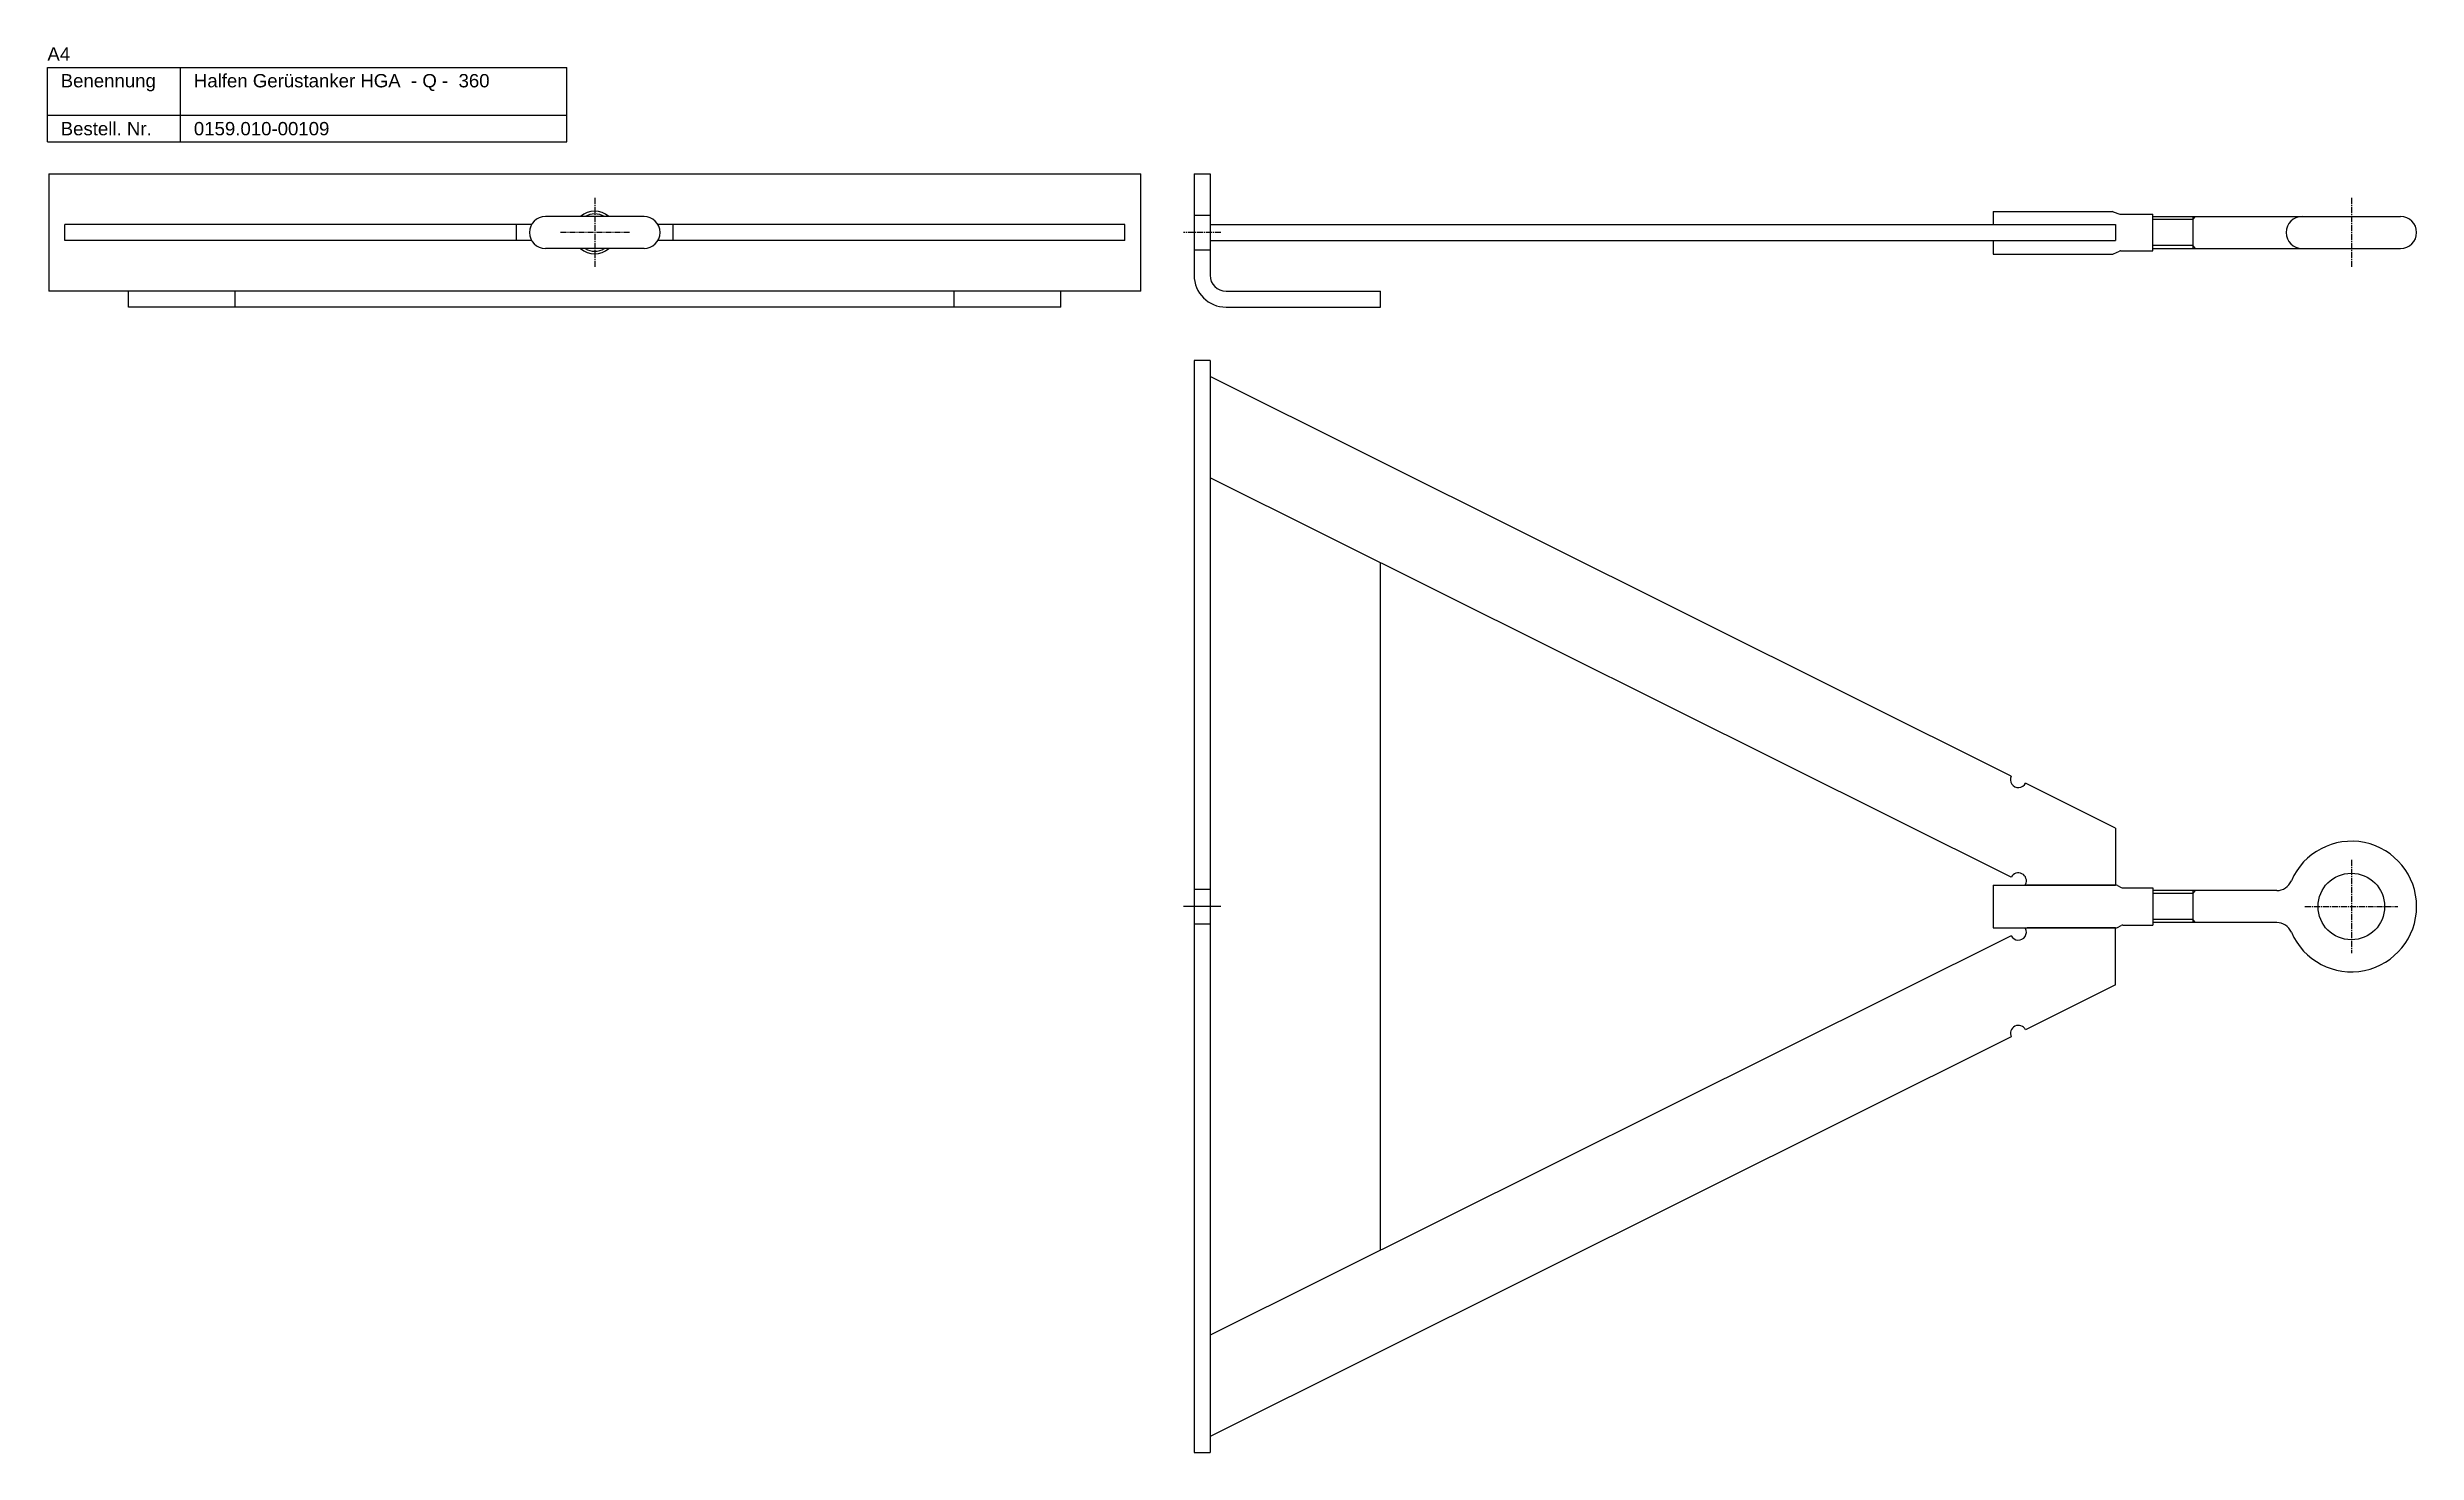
# Model space of a CAD drawing. Header units: inches. Extents: x 9 to 6602, y 8 to 536.
# Drawn here: x 5712 to 6602, y 8 to 536 of the extents above; entities that cross this region are included whole.
import ezdxf

# ---------------------------------------------------------------- set-up
doc = ezdxf.new("R2010")
doc.units = ezdxf.units.IN
doc.header["$MEASUREMENT"] = 0
doc.linetypes.add('MITTE2', pattern=[1.125, 0.75, -0.125, 0.125, -0.125])
doc.linetypes.add('VERDECKT2', pattern=[0.1875, 0.125, -0.0625])
doc.layers.add('Halfen', color=2, linetype='Continuous')
doc.styles.add('ARIAL50', font='ARIAL.TTF', dxfattribs={"height": 5})

msp = doc.modelspace()

# ---------------------------------------------------------------- texts
at = {"layer": 'Halfen', "style": 'ARIAL50'}
for s, p in [('A4', (5712.15, 530.66)), ('Benennung', (5717.15, 520.66)), ('Halfen Gerüstanker HGA  - Q -  360', (5767.15, 520.66)), ('Bestell. Nr.', (5717.15, 502.66)), ('0159.010-00109', (5767.15, 502.66))]:
    msp.add_text(s, height=5, dxfattribs=at).set_placement(p)

# ---------------------------------------------------------------- linework, layer by layer
at = {"layer": 'Halfen'}
for p, q in [((5712.15, 528.16), (5907.15, 528.16)), ((5712.15, 500.16), (5712.15, 528.16)), ((5762.15, 500.16), (5762.15, 528.16)), ((5907.15, 500.16), (5907.15, 528.16)), ((5712.15, 510.16), (5907.15, 510.16)), ((5712.15, 500.16), (5907.15, 500.16)), ((5712.65, 488.16), (6122.65, 488.16)), ((5712.65, 488.16), (5712.65, 444.16)), ((6122.65, 444.16), (6122.65, 488.16)), ((6142.65, 488.16), (6142.65, 450.16)), ((6142.65, 488.16), (6148.65, 488.16)), ((6148.65, 488.16), (6148.65, 450.16)), ((5936.15, 472.16), (5899.15, 472.16)), ((6442.65, 474.01), (6487.38, 474.01)), ((6442.65, 474.01), (6442.65, 469.16)), ((6487.72, 473.95), (6490.18, 473.07)), ((6490.52, 473.01), (6502.65, 473.01)), ((6502.65, 459.31), (6502.65, 473.01)), ((6502.65, 472.16), (6595.65, 472.16)), ((5893.95, 469.16), (5718.68, 469.16)), ((5718.68, 463.16), (5718.68, 469.16)), ((5893.95, 463.16), (5718.68, 463.16)), ((5888.24, 463.16), (5888.24, 469.16)), ((6116.62, 469.16), (5941.35, 469.16)), ((6116.62, 463.16), (5941.35, 463.16)), ((5947.06, 463.16), (5947.06, 469.16)), ((6116.62, 463.16), (6116.62, 469.16)), ((6148.65, 469.16), (6488.65, 469.16)), ((6148.65, 463.16), (6488.65, 463.16)), ((6442.65, 463.16), (6442.65, 458.01)), ((6488.65, 469.16), (6488.65, 463.16)), ((5936.15, 460.16), (5899.15, 460.16)), ((6442.65, 458.01), (6487.38, 458.01)), ((6487.82, 458.11), (6490.08, 459.21)), ((6490.52, 459.31), (6502.65, 459.31)), ((6502.65, 460.16), (6595.65, 460.16)), ((6122.65, 444.16), (5712.65, 444.16)), ((5742.65, 438.16), (5742.65, 444.16)), ((6092.65, 438.16), (5742.65, 438.16)), ((5782.65, 438.16), (5782.65, 444.16)), ((6052.65, 438.16), (6052.65, 444.16)), ((6092.65, 438.16), (6092.65, 444.16)), ((6154.65, 444.16), (6212.65, 444.16)), ((6154.65, 438.16), (6212.65, 438.16)), ((6212.65, 438.16), (6212.65, 444.16)), ((6142.65, 418.16), (6142.65, 8.16)), ((6148.65, 418.16), (6142.65, 418.16)), ((6148.65, 418.16), (6148.65, 8.16)), ((6449.47, 262.12), (6148.65, 412.13)), ((6449.47, 224.12), (6148.65, 374.14)), ((6212.65, 84.1), (6212.65, 342.22)), ((6488.65, 242.58), (6454.84, 259.44)), ((6488.65, 242.58), (6488.65, 221.16)), ((6442.65, 221.16), (6488.65, 221.16)), ((6442.65, 221.16), (6442.65, 205.16)), ((6454.84, 221.45), (6455.4, 221.16)), ((6488.65, 221.16), (6455.4, 221.16)), ((6489.31, 221.01), (6490.74, 220.31)), ((6491.39, 220.16), (6502.65, 220.16)), ((6502.65, 220.16), (6502.65, 206.16)), ((6549.11, 219.16), (6502.65, 219.16)), ((6442.65, 205.16), (6488.65, 205.16)), ((6454.84, 204.88), (6455.4, 205.16)), ((6488.65, 205.16), (6455.4, 205.16)), ((6488.65, 183.75), (6488.65, 205.16)), ((6489.31, 205.31), (6490.74, 206.01)), ((6491.39, 206.16), (6502.65, 206.16)), ((6549.11, 207.16), (6502.65, 207.16)), ((6449.47, 202.2), (6148.65, 52.19)), ((6488.65, 183.75), (6454.84, 166.89)), ((6449.47, 164.21), (6148.65, 14.2)), ((6142.65, 8.16), (6148.65, 8.16))]:
    msp.add_line(p, q, dxfattribs=at)
at = {"layer": 'Halfen', "color": 1, "linetype": 'MITTE2', "ltscale": 3}
for p, q in [((5917.65, 479.16), (5917.65, 453.17)), ((6577.15, 479.16), (6577.15, 453.16)), ((5930.65, 466.16), (5904.65, 466.16)), ((6152.65, 466.16), (6138.65, 466.16)), ((6577.15, 230.66), (6577.15, 195.66)), ((6559.65, 213.16), (6594.65, 213.16))]:
    msp.add_line(p, q, dxfattribs=at)
at = {"layer": 'Halfen', "color": 1, "linetype": 'VERDECKT2', "ltscale": 1.5}
for p, q in [((6142.65, 472.66), (6148.65, 472.66)), ((6142.65, 459.66), (6148.65, 459.66)), ((6142.65, 219.66), (6148.65, 219.66)), ((6142.65, 206.66), (6148.65, 206.66))]:
    msp.add_line(p, q, dxfattribs=at)
at = {"layer": 'Halfen', "color": 1}
for p, q in [((6517.65, 472.16), (6517.65, 460.16)), ((6517.65, 471.09), (6518.65, 472.16)), ((6517.65, 471.09), (6502.65, 471.09)), ((6517.65, 461.24), (6502.65, 461.24)), ((6517.65, 461.24), (6518.65, 460.16)), ((6517.65, 218.09), (6502.65, 218.09)), ((6517.65, 219.16), (6517.65, 207.16)), ((6517.65, 218.09), (6518.65, 219.16)), ((6517.65, 208.24), (6502.65, 208.24)), ((6517.65, 208.24), (6518.65, 207.16))]:
    msp.add_line(p, q, dxfattribs=at)
at = {"layer": 'Halfen', "color": 1, "linetype": 'MITTE2'}
msp.add_line((6152.65, 213.16), (6138.65, 213.16), dxfattribs=at)
at = {"layer": 'Halfen'}
msp.add_circle((6577.15, 213.16), 12.5, dxfattribs=at)
for centre, radius, start, end in [((5899.15, 466.16), 6, 90, 270), ((5917.65, 466.16), 8, 48.59038, 131.40962), ((5917.65, 466.16), 7, 58.99728, 121.00272), ((5936.15, 466.16), 6, 270, 90), ((6487.38, 473.01), 1, 70.25435, 90), ((6490.52, 474.01), 1, 250.25435, 270), ((6558.65, 466.16), 6, 90, 270), ((6595.65, 466.16), 6, 270, 90), ((5917.65, 466.16), 8, 228.59038, 311.40962), ((5917.65, 466.16), 7, 238.99728, 301.00272), ((6487.38, 459.01), 1, 270, 295.93155), ((6490.52, 458.31), 1, 90, 115.93155), ((6154.65, 450.16), 12, 180, 270), ((6154.65, 450.16), 6, 180, 270), ((6452.15, 260.78), 3, 153.49506, 333.49506), ((6577.15, 213.16), 24.5, 203.16888, 156.83112), ((6452.15, 222.78), 3, 333.49506, 153.49506), ((6549.11, 225.16), 6, 270, 336.83112), ((6488.65, 219.66), 1.5, 63.99577, 90), ((6491.39, 221.66), 1.5, 243.99577, 270), ((6452.15, 203.54), 3, 206.50494, 26.50494), ((6488.65, 206.66), 1.5, 270, 296.00423), ((6491.39, 204.66), 1.5, 90, 116.00423), ((6549.11, 201.16), 6, 23.16888, 90), ((6452.15, 165.55), 3, 26.50494, 206.50494)]:
    msp.add_arc(centre, radius, start, end, dxfattribs=at)

msp.set_redraw_order([(e.dxf.handle, doc.entitydb.next_handle()) for e in msp.query("TEXT MTEXT ATTDEF DIMENSION ARC_DIMENSION")])  # texts and dimensions are drawn at this point

doc.saveas('drawing.dxf')
